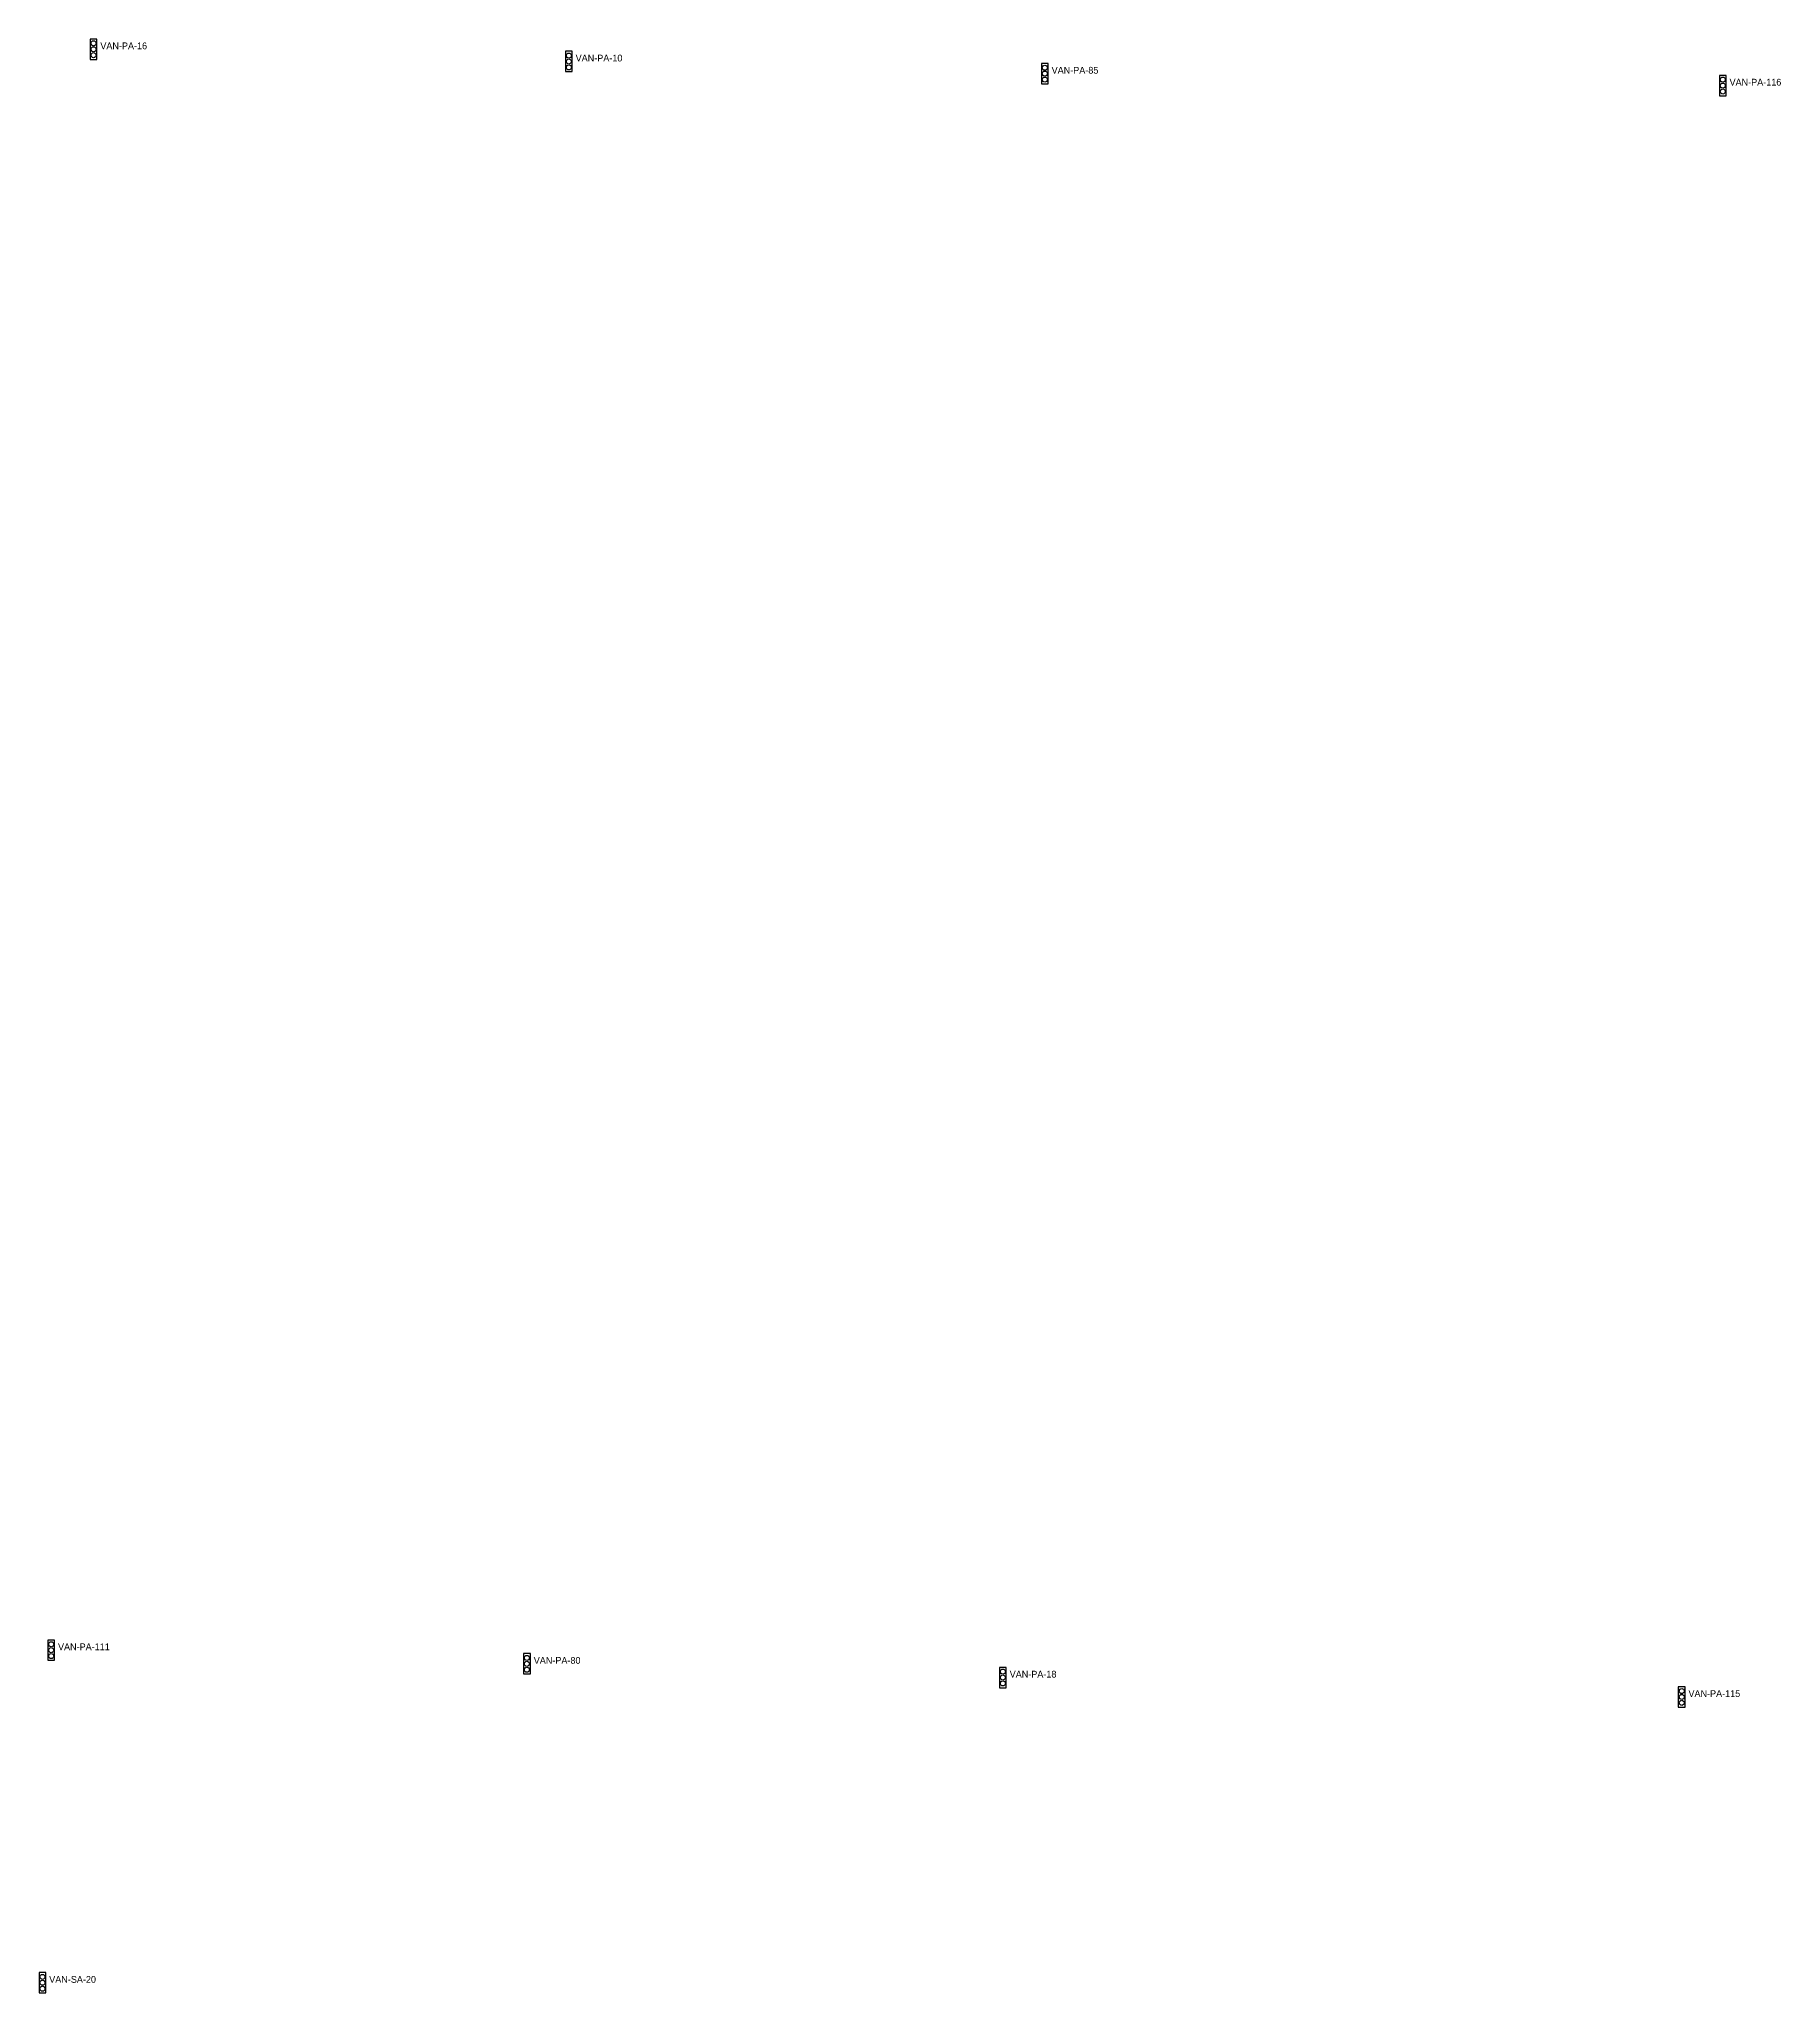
# Model space of a CAD drawing. Header units: inches. Extents: x 486474 to 494239, y 5455982 to 5459995.
# Drawn here: x 487057 to 487572, y 5456744 to 5457322 of the extents above; entities that cross this region are included whole.
import ezdxf

# ---------------------------------------------------------------- set-up
doc = ezdxf.new("R2010")
doc.units = ezdxf.units.IN
doc.header["$MEASUREMENT"] = 0
doc.layers.add('TrafficSignals', color=10, linetype='Continuous')

msp = doc.modelspace()

# ---------------------------------------------------------------- texts
at = {"layer": 'TrafficSignals', "color": 1}
for s, p in [('VAN-PA-16', (487075.51, 5457319.11)), ('VAN-PA-10', (487216.04, 5457315.49)), ('VAN-PA-85', (487356.77, 5457311.89)), ('VAN-PA-116', (487557.2, 5457308.37)), ('VAN-PA-111', (487063, 5456845.78)), ('VAN-PA-80', (487203.65, 5456841.75)), ('VAN-PA-18', (487344.37, 5456837.69)), ('VAN-PA-115', (487545.05, 5456831.95)), ('VAN-SA-20', (487060.4, 5456747.44))]:
    msp.add_text(s, height=2, dxfattribs=at).set_placement(p)

# ---------------------------------------------------------------- linework, layer by layer
at = {"layer": 'TrafficSignals', "color": 1}
for points in [[(487072.51, 5457316.11), (487074.51, 5457316.11), (487074.51, 5457322.11), (487072.51, 5457322.11)], [(487213.04, 5457312.49), (487215.04, 5457312.49), (487215.04, 5457318.49), (487213.04, 5457318.49)], [(487353.77, 5457308.89), (487355.77, 5457308.89), (487355.77, 5457314.89), (487353.77, 5457314.89)], [(487554.2, 5457305.37), (487556.2, 5457305.37), (487556.2, 5457311.37), (487554.2, 5457311.37)], [(487060, 5456842.78), (487062, 5456842.78), (487062, 5456848.78), (487060, 5456848.78)], [(487200.65, 5456838.75), (487202.65, 5456838.75), (487202.65, 5456844.75), (487200.65, 5456844.75)], [(487341.37, 5456834.69), (487343.37, 5456834.69), (487343.37, 5456840.69), (487341.37, 5456840.69)], [(487542.05, 5456828.95), (487544.05, 5456828.95), (487544.05, 5456834.95), (487542.05, 5456834.95)], [(487057.4, 5456744.44), (487059.4, 5456744.44), (487059.4, 5456750.44), (487057.4, 5456750.44)]]:
    msp.add_lwpolyline(points, close=True, dxfattribs=at)
for centre in [(487073.51, 5457320.86), (487073.51, 5457319.11), (487073.51, 5457317.36), (487214.04, 5457317.24), (487214.04, 5457315.49), (487214.04, 5457313.74), (487354.77, 5457313.64), (487354.77, 5457311.89), (487354.77, 5457310.14), (487555.2, 5457310.12), (487555.2, 5457308.37), (487555.2, 5457306.62), (487061, 5456847.53), (487061, 5456845.78), (487061, 5456844.03), (487201.65, 5456843.5), (487201.65, 5456841.75), (487201.65, 5456840), (487342.37, 5456839.44), (487342.37, 5456837.69), (487342.37, 5456835.94), (487543.05, 5456833.7), (487543.05, 5456831.95), (487543.05, 5456830.2), (487058.4, 5456749.19), (487058.4, 5456747.44), (487058.4, 5456745.69)]:
    msp.add_circle(centre, 0.75, dxfattribs=at)

msp.set_redraw_order([(e.dxf.handle, doc.entitydb.next_handle()) for e in msp.query("TEXT MTEXT ATTDEF DIMENSION ARC_DIMENSION")])  # texts and dimensions are drawn at this point

doc.saveas('drawing.dxf')
